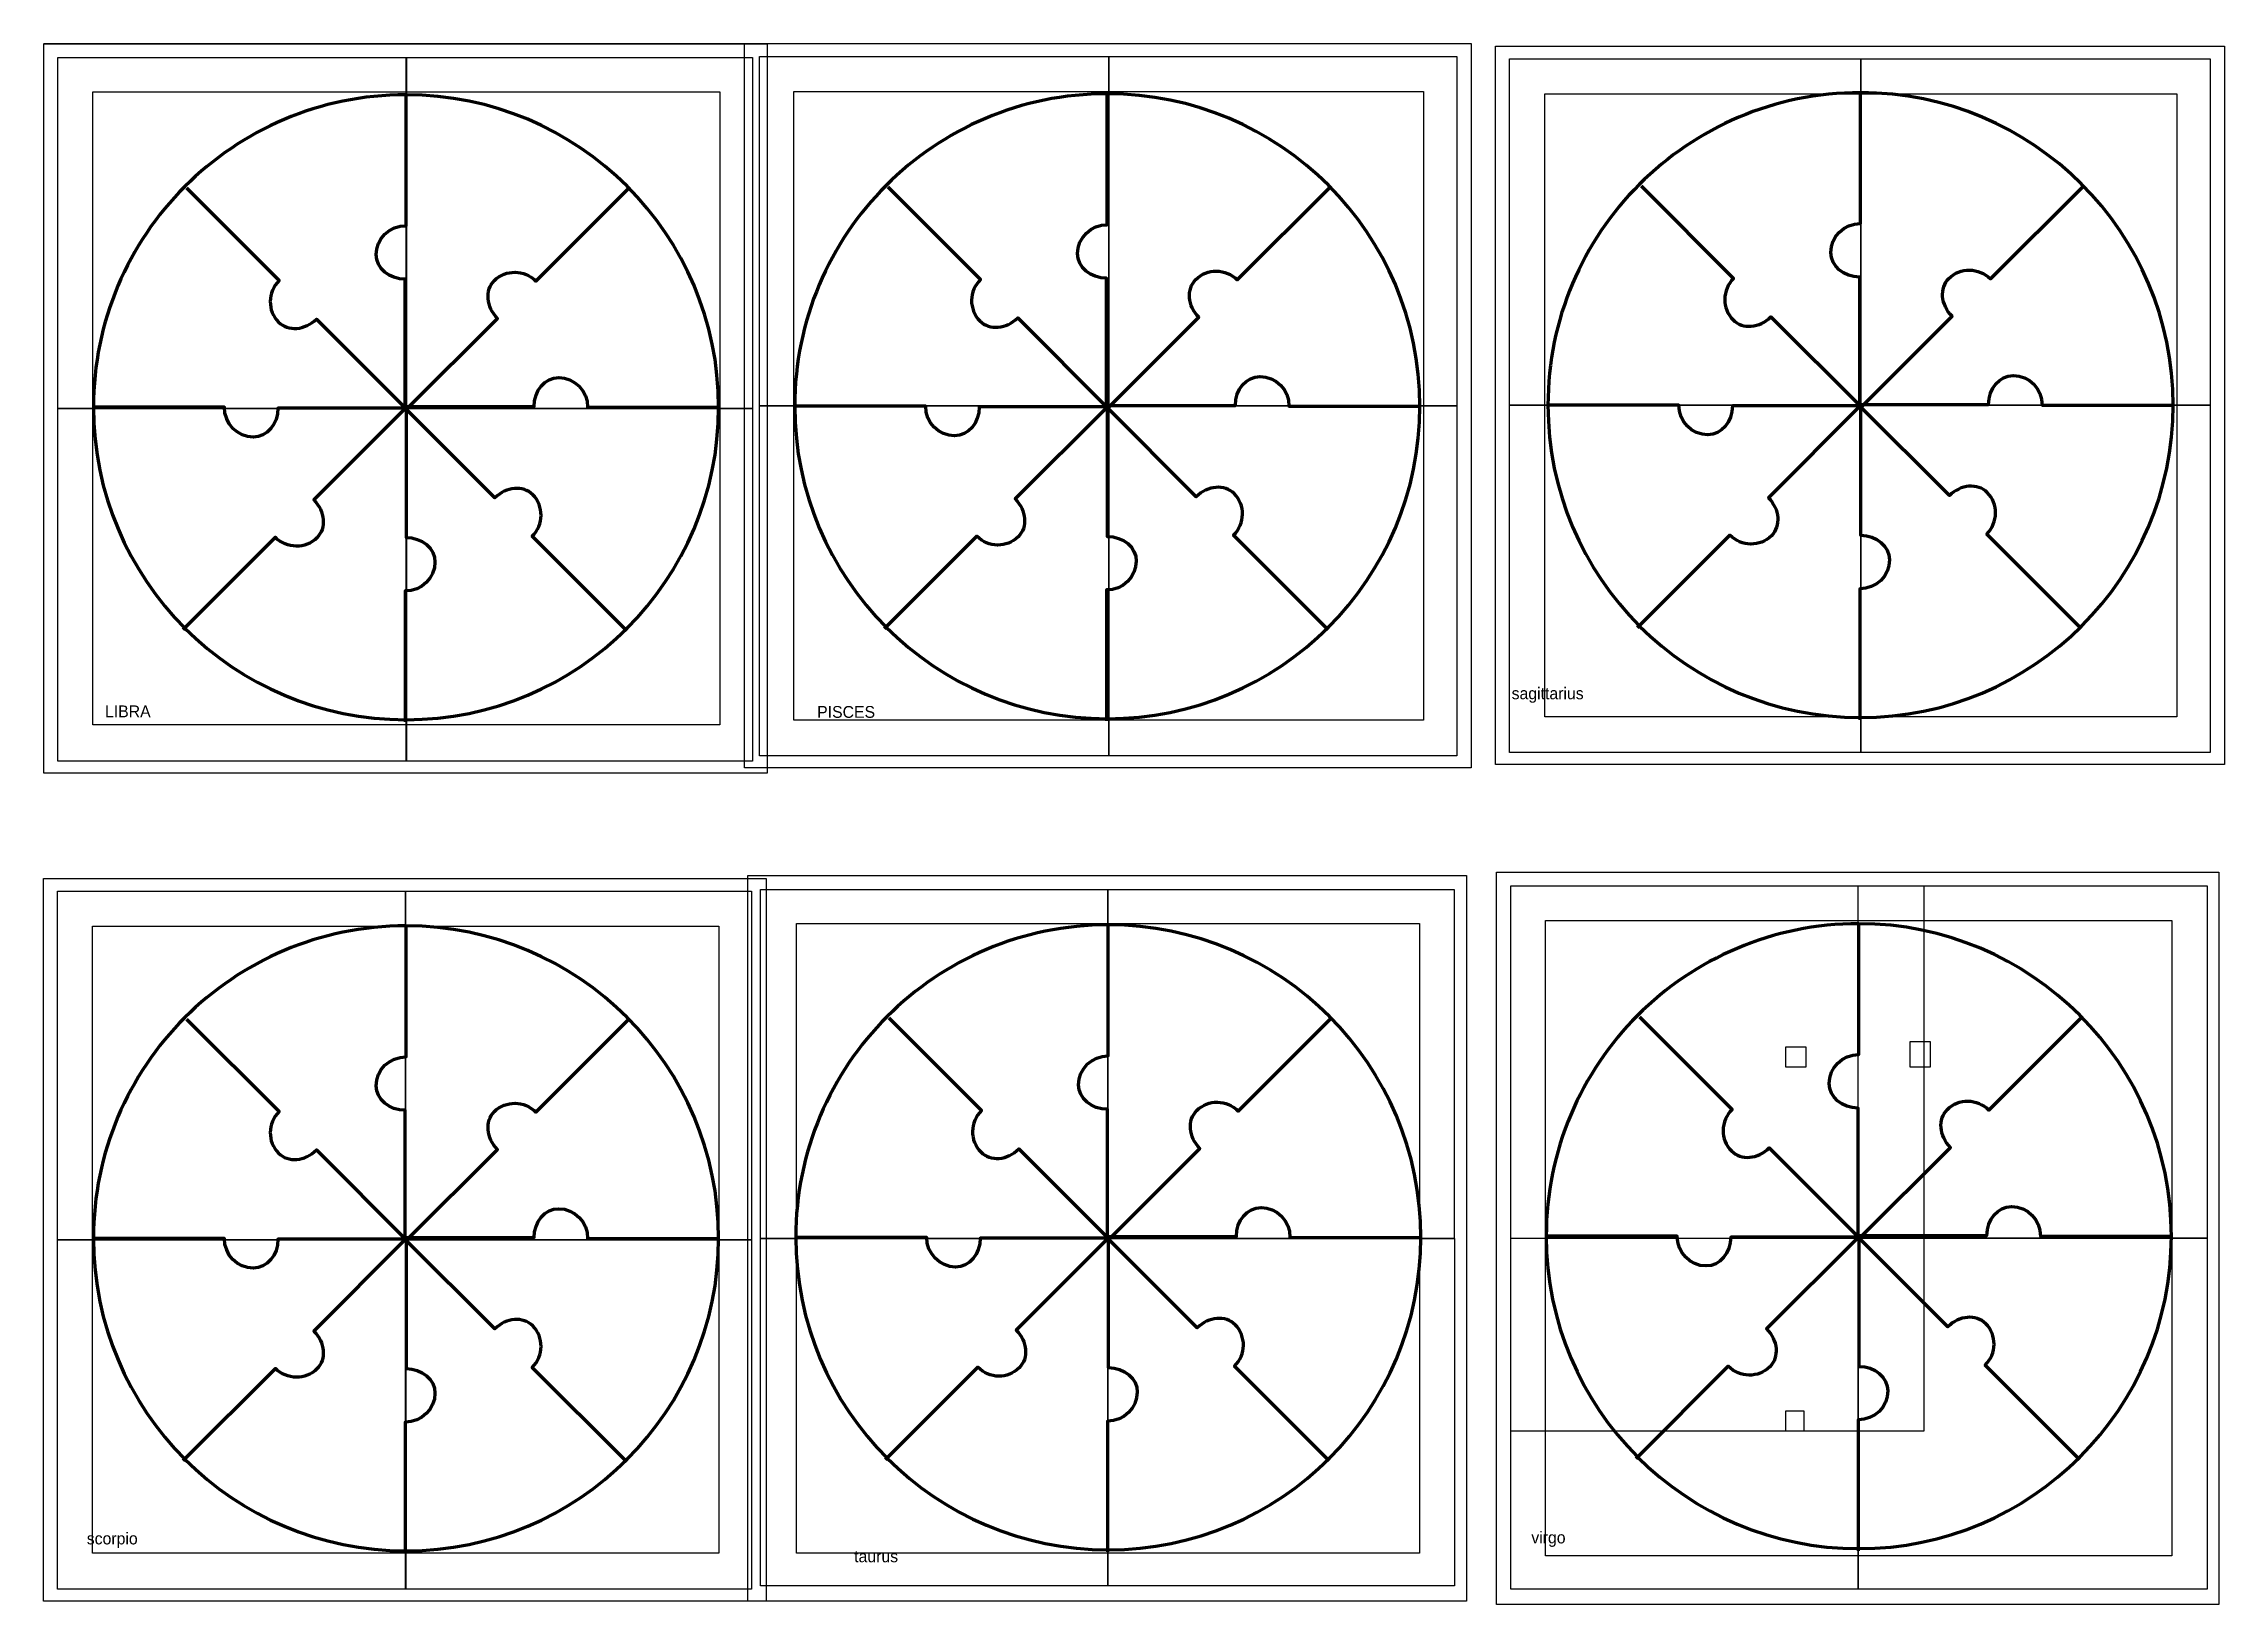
# Model space of a CAD drawing. Header units: inches. Extents: x -653 to 2868, y -2154 to 399.
# Drawn here: x -615 to 892, y -2150 to -1071 of the extents above; entities that cross this region are included whole.
import ezdxf

# ---------------------------------------------------------------- set-up
doc = ezdxf.new("R2010")
doc.units = ezdxf.units.IN
doc.header["$MEASUREMENT"] = 0
doc.layers.add('Layer 1', color=7, linetype='Continuous')
picture_1 = doc.add_image_def('image43.png', size_in_pixel=(2100, 2100))
picture_2 = doc.add_image_def('image44.png', size_in_pixel=(2100, 2100))
picture_3 = doc.add_image_def('image45.png', size_in_pixel=(1821, 1822))
picture_4 = doc.add_image_def('image46.png', size_in_pixel=(1006, 1015))
picture_5 = doc.add_image_def('image47.png', size_in_pixel=(1013, 1015))
picture_6 = doc.add_image_def('image48.png', size_in_pixel=(1006, 1010))
picture_7 = doc.add_image_def('image49.png', size_in_pixel=(1013, 1010))
picture_8 = doc.add_image_def('image50.png', size_in_pixel=(2100, 2100))
picture_9 = doc.add_image_def('image51.png', size_in_pixel=(2100, 2100))
picture_10 = doc.add_image_def('image52.png', size_in_pixel=(1821, 1822))
picture_11 = doc.add_image_def('image53.png', size_in_pixel=(1006, 1015))
picture_12 = doc.add_image_def('image54.png', size_in_pixel=(1010, 1015))
picture_13 = doc.add_image_def('image55.png', size_in_pixel=(1006, 1013))
picture_14 = doc.add_image_def('image56.png', size_in_pixel=(1010, 1013))
picture_15 = doc.add_image_def('image57.png', size_in_pixel=(2100, 2100))
picture_16 = doc.add_image_def('image58.png', size_in_pixel=(2100, 2100))
picture_17 = doc.add_image_def('image59.png', size_in_pixel=(1821, 1822))
picture_18 = doc.add_image_def('image60.png', size_in_pixel=(1006, 1015))
picture_19 = doc.add_image_def('image61.png', size_in_pixel=(1013, 1015))
picture_20 = doc.add_image_def('image62.png', size_in_pixel=(1006, 1013))
picture_21 = doc.add_image_def('image63.png', size_in_pixel=(1013, 1013))
picture_22 = doc.add_image_def('image64.png', size_in_pixel=(2100, 2100))
picture_23 = doc.add_image_def('image65.png', size_in_pixel=(2100, 2100))
picture_24 = doc.add_image_def('image66.png', size_in_pixel=(1821, 1822))
picture_25 = doc.add_image_def('image67.png', size_in_pixel=(1006, 1015))
picture_26 = doc.add_image_def('image68.png', size_in_pixel=(1013, 1015))
picture_27 = doc.add_image_def('image69.png', size_in_pixel=(1006, 1013))
picture_28 = doc.add_image_def('image70.png', size_in_pixel=(1012, 1013))
picture_29 = doc.add_image_def('image71.png', size_in_pixel=(2100, 2100))
picture_30 = doc.add_image_def('image72.png', size_in_pixel=(2100, 2100))
picture_31 = doc.add_image_def('image73.png', size_in_pixel=(1821, 1822))
picture_32 = doc.add_image_def('image74.png', size_in_pixel=(1015, 1006))
picture_33 = doc.add_image_def('image75.png', size_in_pixel=(1013, 1006))
picture_34 = doc.add_image_def('image76.png', size_in_pixel=(1015, 1010))
picture_35 = doc.add_image_def('image77.png', size_in_pixel=(1012, 1010))
picture_36 = doc.add_image_def('image78.png', size_in_pixel=(2100, 2100))
picture_37 = doc.add_image_def('image79.png', size_in_pixel=(2100, 2100))
picture_38 = doc.add_image_def('image80.png', size_in_pixel=(1821, 1822))
picture_39 = doc.add_image_def('image81.png', size_in_pixel=(1015, 1006))
picture_40 = doc.add_image_def('image82.png', size_in_pixel=(1010, 1006))
picture_41 = doc.add_image_def('image83.png', size_in_pixel=(1015, 1010))
picture_42 = doc.add_image_def('image84.png', size_in_pixel=(1201, 1563))
picture_43 = doc.add_image_def('image85.png', size_in_pixel=(52, 58))
picture_44 = doc.add_image_def('image86.png', size_in_pixel=(58, 58))
picture_45 = doc.add_image_def('image87.png', size_in_pixel=(58, 73))

msp = doc.modelspace()

# ---------------------------------------------------------------- texts
at = {"layer": 'Layer 1', "color": 179, "true_color": 0x231f20, "char_height": 8.16, "attachment_point": 7}
for s, insert in [('\\fMyriad Pro|b0|i0|c0|p34;\\W1;sagittarius', (399, -1527)), ('\\fMyriad Pro|b0|i0|c0|p34;\\W1;LIBRA', (-573, -1537)), ('\\fMyriad Pro|b0|i0|c0|p34;\\W1;PISCES', (-80.9, -1537.5)), ('\\fMyriad Pro|b0|i0|c0|p34;\\W1;scorpio', (-585.6, -2111.2)), ('\\fMyriad Pro|b0|i0|c0|p34;\\W1;virgo', (412.6, -2110.5)), ('\\fMyriad Pro|b0|i0|c0|p34;\\W1;taurus', (-55.3, -2121.2))]:
    msp.add_mtext(s, dxfattribs=dict(at, insert=insert))

# ---------------------------------------------------------------- blocks, each defined once
blk = doc.blocks.new('block 8')
at = {"layer": 'Layer 1', "lineweight": 0}
blk.add_lwpolyline([(-615.3, -1071.3), (-615.3, -1575.7), (-115.5, -1575.7), (-115.5, -1071.3), (-615.3, -1071.3)], dxfattribs=at)
at = {"layer": 'Layer 1'}
image = blk.add_image(picture_1, insert=(-615.3, -1575.7), size_in_units=(499.8, 504.3), dxfattribs=at)
image = blk.add_image(picture_2, insert=(-615.3, -1575.7), size_in_units=(499.8, 504.3), dxfattribs=at)
image = blk.add_image(picture_7, insert=(-605.7, -1323.5), size_in_units=(241.1, 242.6), dxfattribs=at)
image = blk.add_image(picture_6, insert=(-364.9, -1323.5), size_in_units=(239.4, 242.6), dxfattribs=at)
image = blk.add_image(picture_3, insert=(-581.5, -1542.3), size_in_units=(433.4, 437.6), dxfattribs=at)
image = blk.add_image(picture_5, insert=(-605.7, -1567.3), size_in_units=(241.1, 243.8), dxfattribs=at)
image = blk.add_image(picture_4, insert=(-364.9, -1567.3), size_in_units=(239.4, 243.8), dxfattribs=at)
blk = doc.blocks.new('block 9')
at = {"layer": 'Layer 1', "lineweight": 0}
blk.add_lwpolyline([(-131, -1071.3), (-131, -1572), (371, -1572), (371, -1071.3), (-131, -1071.3)], dxfattribs=at)
at = {"layer": 'Layer 1'}
image = blk.add_image(picture_8, insert=(-131, -1572), size_in_units=(502, 500.7), dxfattribs=at)
image = blk.add_image(picture_9, insert=(-131, -1572), size_in_units=(502, 500.7), dxfattribs=at)
image = blk.add_image(picture_14, insert=(-120.7, -1321.7), size_in_units=(241.4, 241.5), dxfattribs=at)
image = blk.add_image(picture_13, insert=(120.7, -1321.7), size_in_units=(240.5, 241.5), dxfattribs=at)
image = blk.add_image(picture_10, insert=(-97.1, -1538.9), size_in_units=(435.3, 434.4), dxfattribs=at)
image = blk.add_image(picture_12, insert=(-120.7, -1563.7), size_in_units=(241.4, 242), dxfattribs=at)
image = blk.add_image(picture_11, insert=(120.7, -1563.7), size_in_units=(240.5, 242), dxfattribs=at)
blk = doc.blocks.new('block 10')
at = {"layer": 'Layer 1', "lineweight": 0}
blk.add_lwpolyline([(387.9, -1073.1), (387.9, -1569.6), (891.5, -1569.6), (891.5, -1073.1), (387.9, -1073.1)], dxfattribs=at)
at = {"layer": 'Layer 1'}
image = blk.add_image(picture_15, insert=(387.9, -1569.6), size_in_units=(503.6, 496.5), dxfattribs=at)
image = blk.add_image(picture_16, insert=(387.9, -1569.6), size_in_units=(503.6, 496.5), dxfattribs=at)
image = blk.add_image(picture_21, insert=(397.5, -1321.3), size_in_units=(242.9, 239.5), dxfattribs=at)
image = blk.add_image(picture_20, insert=(640.4, -1321.3), size_in_units=(241.3, 239.5), dxfattribs=at)
image = blk.add_image(picture_17, insert=(421.9, -1536.7), size_in_units=(436.7, 430.7), dxfattribs=at)
image = blk.add_image(picture_19, insert=(397.5, -1561.3), size_in_units=(242.9, 240), dxfattribs=at)
image = blk.add_image(picture_18, insert=(640.4, -1561.3), size_in_units=(241.3, 240), dxfattribs=at)
blk = doc.blocks.new('block 11')
at = {"layer": 'Layer 1', "lineweight": 0}
blk.add_lwpolyline([(-615.4, -1648.5), (-615.4, -2147.9), (-116.2, -2147.9), (-116.2, -1648.5), (-615.4, -1648.5)], dxfattribs=at)
at = {"layer": 'Layer 1'}
image = blk.add_image(picture_22, insert=(-615.4, -2147.9), size_in_units=(499.2, 499.4), dxfattribs=at)
image = blk.add_image(picture_23, insert=(-615.4, -2147.9), size_in_units=(499.2, 499.4), dxfattribs=at)
image = blk.add_image(picture_28, insert=(-605.9, -1898.2), size_in_units=(240.6, 240.9), dxfattribs=at)
image = blk.add_image(picture_27, insert=(-365.3, -1898.2), size_in_units=(239.1, 240.9), dxfattribs=at)
image = blk.add_image(picture_24, insert=(-581.7, -2114.8), size_in_units=(432.9, 433.3), dxfattribs=at)
image = blk.add_image(picture_26, insert=(-605.9, -2139.6), size_in_units=(240.8, 241.4), dxfattribs=at)
image = blk.add_image(picture_25, insert=(-365.3, -2139.6), size_in_units=(239.1, 241.4), dxfattribs=at)
blk = doc.blocks.new('block 12')
at = {"layer": 'Layer 1', "lineweight": 0}
blk.add_lwpolyline([(-128.8, -1646.4), (-128.8, -2147.9), (367.8, -2147.9), (367.8, -1646.4), (-128.8, -1646.4)], dxfattribs=at)
at = {"layer": 'Layer 1'}
image = blk.add_image(picture_29, insert=(-128.8, -2147.9), size_in_units=(496.6, 501.5), dxfattribs=at)
image = blk.add_image(picture_30, insert=(-128.8, -2147.9), size_in_units=(496.6, 501.5), dxfattribs=at)
image = blk.add_image(picture_34, insert=(-120, -1897.2), size_in_units=(240, 241.2), dxfattribs=at)
image = blk.add_image(picture_35, insert=(120, -1897.2), size_in_units=(239.3, 241.2), dxfattribs=at)
image = blk.add_image(picture_31, insert=(-95.2, -2114.7), size_in_units=(430.6, 435.1), dxfattribs=at)
image = blk.add_image(picture_32, insert=(-120, -2137.4), size_in_units=(240, 240.2), dxfattribs=at)
image = blk.add_image(picture_33, insert=(120, -2137.4), size_in_units=(239.5, 240.2), dxfattribs=at)
blk = doc.blocks.new('block 13')
at = {"layer": 'Layer 1', "lineweight": 0}
blk.add_lwpolyline([(388.5, -1644), (388.5, -2150.2), (887.6, -2150.2), (887.6, -1644), (388.5, -1644)], dxfattribs=at)
at = {"layer": 'Layer 1'}
image = blk.add_image(picture_36, insert=(388.5, -2150.2), size_in_units=(499.1, 506.2), dxfattribs=at)
image = blk.add_image(picture_37, insert=(388.5, -2150.2), size_in_units=(499.1, 506.2), dxfattribs=at)
image = blk.add_image(picture_42, insert=(398.5, -2030.4), size_in_units=(285.4, 376.8), dxfattribs=at)
image = blk.add_image(picture_41, insert=(638.5, -1897.1), size_in_units=(241.2, 243.5), dxfattribs=at)
image = blk.add_image(picture_38, insert=(422.3, -2116.7), size_in_units=(432.8, 439.2), dxfattribs=at)
image = blk.add_image(picture_45, insert=(674.4, -1778.8), size_in_units=(13.8, 17.6), dxfattribs=at)
image = blk.add_image(picture_44, insert=(588.4, -1778.8), size_in_units=(13.8, 14), dxfattribs=at)
image = blk.add_image(picture_40, insert=(398.5, -2139.6), size_in_units=(240, 242.5), dxfattribs=at)
image = blk.add_image(picture_39, insert=(638.5, -2139.6), size_in_units=(241.2, 242.5), dxfattribs=at)
image = blk.add_image(picture_43, insert=(588.4, -2030.4), size_in_units=(12.4, 14), dxfattribs=at)

# ---------------------------------------------------------------- linework, layer by layer
at = {"layer": 'Layer 1', "color": 179, "lineweight": 158, "true_color": 0x231f20}
for points, knots in [([(-149, -1322.7), (-149, -1442), (-245.7, -1538.7), (-365, -1538.7), (-484.3, -1538.7), (-581, -1442), (-581, -1322.7), (-581, -1263.2), (-556.9, -1209.2), (-517.9, -1170.2), (-478.8, -1131), (-424.8, -1106.7), (-365, -1106.7), (-245.7, -1106.7), (-149, -1203.4), (-149, -1322.7)], [0, 0, 0, 0, 1, 1, 1, 2, 2, 2, 3, 3, 3, 4, 4, 4, 5, 5, 5, 5]), ([(-516.7, -1171.1), (-516.7, -1171.1), (-452.7, -1235.1), (-452.7, -1235.1), (-460.7, -1243.1), (-460.9, -1256), (-453.1, -1263.8), (-446.5, -1270.4), (-434.8, -1269.5), (-426.9, -1261.7), (-426.9, -1261.7), (-364.4, -1324.2), (-364.4, -1324.2), (-364.4, -1324.2), (-365.6, -1322.7), (-365.6, -1322.7), (-365.6, -1322.7), (-365.6, -1234.2), (-365.6, -1234.2), (-376.6, -1234.2), (-385.6, -1226.6), (-385.6, -1217.2), (-385.6, -1206.2), (-376.4, -1197.2), (-365, -1197.2), (-365, -1197.2), (-365, -1106.7), (-365, -1106.7)], [0, 0, 0, 0, 1, 1, 1, 2, 2, 2, 3, 3, 3, 4, 4, 4, 5, 5, 5, 6, 6, 6, 7, 7, 7, 8, 8, 8, 9, 9, 9, 9]), ([(335.6, -1322), (335.6, -1441.3), (238.9, -1538), (119.6, -1538), (0.3, -1538), (-96.4, -1441.3), (-96.4, -1322), (-96.4, -1262.4), (-72.3, -1208.5), (-33.3, -1169.4), (5.8, -1130.2), (59.9, -1106), (119.6, -1106), (238.9, -1106), (335.6, -1202.7), (335.6, -1322)], [0, 0, 0, 0, 1, 1, 1, 2, 2, 2, 3, 3, 3, 4, 4, 4, 5, 5, 5, 5]), ([(-32, -1170.4), (-32, -1170.4), (32, -1234.4), (32, -1234.4), (23.9, -1242.4), (23.7, -1255.2), (31.6, -1263), (38.2, -1269.7), (49.9, -1268.7), (57.7, -1260.9), (57.7, -1260.9), (120.3, -1323.5), (120.3, -1323.5), (120.3, -1323.5), (119.1, -1322), (119.1, -1322), (119.1, -1322), (119.1, -1233.5), (119.1, -1233.5), (108, -1233.5), (99.1, -1225.9), (99.1, -1216.5), (99.1, -1205.4), (108.3, -1196.5), (119.6, -1196.5), (119.6, -1196.5), (119.6, -1106), (119.6, -1106)], [0, 0, 0, 0, 1, 1, 1, 2, 2, 2, 3, 3, 3, 4, 4, 4, 5, 5, 5, 6, 6, 6, 7, 7, 7, 8, 8, 8, 9, 9, 9, 9]), ([(856.1, -1321.2), (856.1, -1440.5), (759.4, -1537.2), (640.1, -1537.2), (520.8, -1537.2), (424.1, -1440.5), (424.1, -1321.2), (424.1, -1261.7), (448.2, -1207.7), (487.2, -1168.7), (526.3, -1129.5), (580.3, -1105.2), (640.1, -1105.2), (759.4, -1105.2), (856.1, -1201.9), (856.1, -1321.2)], [0, 0, 0, 0, 1, 1, 1, 2, 2, 2, 3, 3, 3, 4, 4, 4, 5, 5, 5, 5]), ([(488.4, -1169.6), (488.4, -1169.6), (552.4, -1233.6), (552.4, -1233.6), (544.4, -1241.6), (544.2, -1254.5), (552, -1262.3), (558.6, -1268.9), (570.3, -1268), (578.2, -1260.2), (578.2, -1260.2), (640.7, -1322.7), (640.7, -1322.7), (640.7, -1322.7), (639.5, -1321.2), (639.5, -1321.2), (639.5, -1321.2), (639.5, -1232.7), (639.5, -1232.7), (628.5, -1232.7), (619.5, -1225.1), (619.5, -1215.7), (619.5, -1204.7), (628.7, -1195.7), (640.1, -1195.7), (640.1, -1195.7), (640.1, -1105.2), (640.1, -1105.2)], [0, 0, 0, 0, 1, 1, 1, 2, 2, 2, 3, 3, 3, 4, 4, 4, 5, 5, 5, 6, 6, 6, 7, 7, 7, 8, 8, 8, 9, 9, 9, 9]), ([(-364.4, -1323.8), (-364.4, -1323.8), (-301.8, -1261.3), (-301.8, -1261.3), (-309.6, -1253.4), (-310.6, -1241.7), (-303.9, -1235.1), (-296.1, -1227.3), (-283.3, -1227.5), (-275.2, -1235.5), (-275.2, -1235.5), (-211.2, -1171.5), (-211.2, -1171.5)], [0, 0, 0, 0, 1, 1, 1, 2, 2, 2, 3, 3, 3, 4, 4, 4, 4]), ([(120.3, -1323.1), (120.3, -1323.1), (182.9, -1260.5), (182.9, -1260.5), (175.1, -1252.7), (174.1, -1241), (180.8, -1234.4), (188.6, -1226.5), (201.4, -1226.7), (209.4, -1234.7), (209.4, -1234.7), (273.4, -1170.7), (273.4, -1170.7)], [0, 0, 0, 0, 1, 1, 1, 2, 2, 2, 3, 3, 3, 4, 4, 4, 4]), ([(640.7, -1322.3), (640.7, -1322.3), (703.3, -1259.8), (703.3, -1259.8), (695.5, -1251.9), (694.5, -1240.2), (701.2, -1233.6), (709, -1225.8), (721.8, -1226), (729.9, -1234), (729.9, -1234), (793.9, -1170), (793.9, -1170)], [0, 0, 0, 0, 1, 1, 1, 2, 2, 2, 3, 3, 3, 4, 4, 4, 4]), ([(-365, -1322.2), (-365, -1322.2), (-276.5, -1322.2), (-276.5, -1322.2), (-276.5, -1311.1), (-268.9, -1302.2), (-259.5, -1302.2), (-248.5, -1302.2), (-239.5, -1311.4), (-239.5, -1322.7), (-239.5, -1322.7), (-149, -1322.7), (-149, -1322.7)], [0, 0, 0, 0, 1, 1, 1, 2, 2, 2, 3, 3, 3, 4, 4, 4, 4]), ([(119.6, -1321.4), (119.6, -1321.4), (208.1, -1321.4), (208.1, -1321.4), (208.1, -1310.4), (215.7, -1301.4), (225.1, -1301.4), (236.2, -1301.4), (245.1, -1310.6), (245.1, -1322), (245.1, -1322), (335.6, -1322), (335.6, -1322)], [0, 0, 0, 0, 1, 1, 1, 2, 2, 2, 3, 3, 3, 4, 4, 4, 4]), ([(640.1, -1320.7), (640.1, -1320.7), (728.6, -1320.7), (728.6, -1320.7), (728.6, -1309.6), (736.2, -1300.7), (745.6, -1300.7), (756.6, -1300.7), (765.6, -1309.9), (765.6, -1321.2), (765.6, -1321.2), (856.1, -1321.2), (856.1, -1321.2)], [0, 0, 0, 0, 1, 1, 1, 2, 2, 2, 3, 3, 3, 4, 4, 4, 4]), ([(-365, -1323.3), (-365, -1323.3), (-453.5, -1323.3), (-453.5, -1323.3), (-453.5, -1334.3), (-461.1, -1343.3), (-470.5, -1343.3), (-481.6, -1343.3), (-490.5, -1334.1), (-490.5, -1322.7), (-490.5, -1322.7), (-581, -1322.7), (-581, -1322.7)], [0, 0, 0, 0, 1, 1, 1, 2, 2, 2, 3, 3, 3, 4, 4, 4, 4]), ([(-366.2, -1324.2), (-366.2, -1324.2), (-428.7, -1386.8), (-428.7, -1386.8), (-420.9, -1394.6), (-420, -1406.3), (-426.6, -1413), (-434.4, -1420.8), (-447.3, -1420.6), (-455.3, -1412.6), (-455.3, -1412.6), (-519.3, -1476.6), (-519.3, -1476.6)], [0, 0, 0, 0, 1, 1, 1, 2, 2, 2, 3, 3, 3, 4, 4, 4, 4]), ([(-213.8, -1475.9), (-213.8, -1475.9), (-277.8, -1411.9), (-277.8, -1411.9), (-269.8, -1403.8), (-269.6, -1391), (-277.4, -1383.2), (-284.1, -1376.5), (-295.8, -1377.5), (-303.6, -1385.3), (-303.6, -1385.3), (-366.2, -1322.7), (-366.2, -1322.7), (-366.2, -1322.7), (-365, -1324.2), (-365, -1324.2), (-365, -1324.2), (-365, -1412.7), (-365, -1412.7), (-354, -1412.7), (-345, -1420.3), (-345, -1429.7), (-345, -1440.8), (-354.2, -1449.7), (-365.6, -1449.7), (-365.6, -1449.7), (-365.6, -1540.2), (-365.6, -1540.2)], [0, 0, 0, 0, 1, 1, 1, 2, 2, 2, 3, 3, 3, 4, 4, 4, 5, 5, 5, 6, 6, 6, 7, 7, 7, 8, 8, 8, 9, 9, 9, 9]), ([(119.6, -1322.5), (119.6, -1322.5), (31.1, -1322.5), (31.1, -1322.5), (31.1, -1333.6), (23.5, -1342.5), (14.1, -1342.5), (3.1, -1342.5), (-5.9, -1333.3), (-5.9, -1322), (-5.9, -1322), (-96.4, -1322), (-96.4, -1322)], [0, 0, 0, 0, 1, 1, 1, 2, 2, 2, 3, 3, 3, 4, 4, 4, 4]), ([(118.5, -1323.5), (118.5, -1323.5), (55.9, -1386.1), (55.9, -1386.1), (63.7, -1393.9), (64.7, -1405.6), (58, -1412.2), (50.2, -1420), (37.4, -1419.9), (29.4, -1411.8), (29.4, -1411.8), (-34.6, -1475.8), (-34.6, -1475.8)], [0, 0, 0, 0, 1, 1, 1, 2, 2, 2, 3, 3, 3, 4, 4, 4, 4]), ([(270.8, -1475.1), (270.8, -1475.1), (206.9, -1411.1), (206.9, -1411.1), (214.9, -1403.1), (215.1, -1390.3), (207.2, -1382.4), (200.6, -1375.8), (188.9, -1376.7), (181.1, -1384.6), (181.1, -1384.6), (118.5, -1322), (118.5, -1322), (118.5, -1322), (119.6, -1323.5), (119.6, -1323.5), (119.6, -1323.5), (119.6, -1412), (119.6, -1412), (130.7, -1412), (139.6, -1419.6), (139.6, -1429), (139.6, -1440), (130.4, -1449), (119.1, -1449), (119.1, -1449), (119.1, -1539.5), (119.1, -1539.5)], [0, 0, 0, 0, 1, 1, 1, 2, 2, 2, 3, 3, 3, 4, 4, 4, 5, 5, 5, 6, 6, 6, 7, 7, 7, 8, 8, 8, 9, 9, 9, 9]), ([(640.1, -1321.8), (640.1, -1321.8), (551.6, -1321.8), (551.6, -1321.8), (551.6, -1332.8), (544, -1341.8), (534.6, -1341.8), (523.5, -1341.8), (514.6, -1332.6), (514.6, -1321.2), (514.6, -1321.2), (424.1, -1321.2), (424.1, -1321.2)], [0, 0, 0, 0, 1, 1, 1, 2, 2, 2, 3, 3, 3, 4, 4, 4, 4]), ([(638.9, -1322.7), (638.9, -1322.7), (576.4, -1385.3), (576.4, -1385.3), (584.2, -1393.1), (585.1, -1404.8), (578.5, -1411.5), (570.7, -1419.3), (557.8, -1419.1), (549.8, -1411.1), (549.8, -1411.1), (485.8, -1475.1), (485.8, -1475.1)], [0, 0, 0, 0, 1, 1, 1, 2, 2, 2, 3, 3, 3, 4, 4, 4, 4]), ([(791.3, -1474.4), (791.3, -1474.4), (727.3, -1410.4), (727.3, -1410.4), (735.3, -1402.3), (735.5, -1389.5), (727.7, -1381.7), (721, -1375), (709.3, -1376), (701.5, -1383.8), (701.5, -1383.8), (638.9, -1321.2), (638.9, -1321.2), (638.9, -1321.2), (640.1, -1322.7), (640.1, -1322.7), (640.1, -1322.7), (640.1, -1411.2), (640.1, -1411.2), (651.1, -1411.2), (660.1, -1418.8), (660.1, -1428.2), (660.1, -1439.3), (650.9, -1448.2), (639.5, -1448.2), (639.5, -1448.2), (639.5, -1538.7), (639.5, -1538.7)], [0, 0, 0, 0, 1, 1, 1, 2, 2, 2, 3, 3, 3, 4, 4, 4, 5, 5, 5, 6, 6, 6, 7, 7, 7, 8, 8, 8, 9, 9, 9, 9]), ([(-149, -1897.2), (-149, -2016.5), (-245.7, -2113.2), (-365, -2113.2), (-484.3, -2113.2), (-581, -2016.5), (-581, -1897.2), (-581, -1837.7), (-556.9, -1783.7), (-517.9, -1744.6), (-478.8, -1705.5), (-424.8, -1681.2), (-365, -1681.2), (-245.7, -1681.2), (-149, -1777.9), (-149, -1897.2)], [0, 0, 0, 0, 1, 1, 1, 2, 2, 2, 3, 3, 3, 4, 4, 4, 5, 5, 5, 5]), ([(-516.7, -1745.6), (-516.7, -1745.6), (-452.7, -1809.6), (-452.7, -1809.6), (-460.7, -1817.6), (-460.9, -1830.5), (-453.1, -1838.3), (-446.5, -1844.9), (-434.8, -1844), (-426.9, -1836.1), (-426.9, -1836.1), (-364.4, -1898.7), (-364.4, -1898.7), (-364.4, -1898.7), (-365.6, -1897.2), (-365.6, -1897.2), (-365.6, -1897.2), (-365.6, -1808.7), (-365.6, -1808.7), (-376.6, -1808.7), (-385.6, -1801.1), (-385.6, -1791.7), (-385.6, -1780.7), (-376.4, -1771.7), (-365, -1771.7), (-365, -1771.7), (-365, -1681.2), (-365, -1681.2)], [0, 0, 0, 0, 1, 1, 1, 2, 2, 2, 3, 3, 3, 4, 4, 4, 5, 5, 5, 6, 6, 6, 7, 7, 7, 8, 8, 8, 9, 9, 9, 9]), ([(336.3, -1896.5), (336.3, -2015.8), (239.6, -2112.5), (120.3, -2112.5), (1, -2112.5), (-95.7, -2015.8), (-95.7, -1896.5), (-95.7, -1836.9), (-71.6, -1783), (-32.6, -1743.9), (6.5, -1704.7), (60.6, -1680.5), (120.3, -1680.5), (239.6, -1680.5), (336.3, -1777.2), (336.3, -1896.5)], [0, 0, 0, 0, 1, 1, 1, 2, 2, 2, 3, 3, 3, 4, 4, 4, 5, 5, 5, 5]), ([(-31.4, -1744.8), (-31.4, -1744.8), (32.6, -1808.8), (32.6, -1808.8), (24.6, -1816.9), (24.4, -1829.7), (32.2, -1837.5), (38.9, -1844.2), (50.6, -1843.2), (58.4, -1835.4), (58.4, -1835.4), (121, -1898), (121, -1898), (121, -1898), (119.8, -1896.5), (119.8, -1896.5), (119.8, -1896.5), (119.8, -1808), (119.8, -1808), (108.7, -1808), (99.8, -1800.4), (99.8, -1791), (99.8, -1779.9), (108.9, -1771), (120.3, -1771), (120.3, -1771), (120.3, -1680.5), (120.3, -1680.5)], [0, 0, 0, 0, 1, 1, 1, 2, 2, 2, 3, 3, 3, 4, 4, 4, 5, 5, 5, 6, 6, 6, 7, 7, 7, 8, 8, 8, 9, 9, 9, 9]), ([(854.9, -1895.7), (854.9, -2015), (758.2, -2111.7), (638.9, -2111.7), (519.6, -2111.7), (422.9, -2015), (422.9, -1895.7), (422.9, -1836.2), (447, -1782.2), (486, -1743.1), (525.1, -1704), (579.2, -1679.7), (638.9, -1679.7), (758.2, -1679.7), (854.9, -1776.4), (854.9, -1895.7)], [0, 0, 0, 0, 1, 1, 1, 2, 2, 2, 3, 3, 3, 4, 4, 4, 5, 5, 5, 5]), ([(487.3, -1744.1), (487.3, -1744.1), (551.3, -1808.1), (551.3, -1808.1), (543.2, -1816.1), (543.1, -1829), (550.9, -1836.8), (557.5, -1843.4), (569.2, -1842.5), (577, -1834.6), (577, -1834.6), (639.6, -1897.2), (639.6, -1897.2), (639.6, -1897.2), (638.4, -1895.7), (638.4, -1895.7), (638.4, -1895.7), (638.4, -1807.2), (638.4, -1807.2), (627.3, -1807.2), (618.4, -1799.6), (618.4, -1790.2), (618.4, -1779.2), (627.6, -1770.2), (638.9, -1770.2), (638.9, -1770.2), (638.9, -1679.7), (638.9, -1679.7)], [0, 0, 0, 0, 1, 1, 1, 2, 2, 2, 3, 3, 3, 4, 4, 4, 5, 5, 5, 6, 6, 6, 7, 7, 7, 8, 8, 8, 9, 9, 9, 9]), ([(-364.4, -1898.3), (-364.4, -1898.3), (-301.8, -1835.8), (-301.8, -1835.8), (-309.6, -1827.9), (-310.6, -1816.2), (-303.9, -1809.6), (-296.1, -1801.8), (-283.3, -1801.9), (-275.2, -1810), (-275.2, -1810), (-211.2, -1746), (-211.2, -1746)], [0, 0, 0, 0, 1, 1, 1, 2, 2, 2, 3, 3, 3, 4, 4, 4, 4]), ([(121, -1897.6), (121, -1897.6), (183.6, -1835), (183.6, -1835), (175.7, -1827.2), (174.8, -1815.5), (181.4, -1808.8), (189.3, -1801), (202.1, -1801.2), (210.1, -1809.2), (210.1, -1809.2), (274.1, -1745.2), (274.1, -1745.2)], [0, 0, 0, 0, 1, 1, 1, 2, 2, 2, 3, 3, 3, 4, 4, 4, 4]), ([(639.6, -1896.8), (639.6, -1896.8), (702.2, -1834.3), (702.2, -1834.3), (694.4, -1826.4), (693.4, -1814.7), (700.1, -1808.1), (707.9, -1800.3), (720.7, -1800.4), (728.7, -1808.5), (728.7, -1808.5), (792.7, -1744.5), (792.7, -1744.5)], [0, 0, 0, 0, 1, 1, 1, 2, 2, 2, 3, 3, 3, 4, 4, 4, 4]), ([(-365, -1896.7), (-365, -1896.7), (-276.5, -1896.7), (-276.5, -1896.7), (-276.5, -1885.6), (-268.9, -1876.7), (-259.5, -1876.7), (-248.5, -1876.7), (-239.5, -1885.9), (-239.5, -1897.2), (-239.5, -1897.2), (-149, -1897.2), (-149, -1897.2)], [0, 0, 0, 0, 1, 1, 1, 2, 2, 2, 3, 3, 3, 4, 4, 4, 4]), ([(120.3, -1895.9), (120.3, -1895.9), (208.8, -1895.9), (208.8, -1895.9), (208.8, -1884.9), (216.4, -1875.9), (225.8, -1875.9), (236.9, -1875.9), (245.8, -1885.1), (245.8, -1896.5), (245.8, -1896.5), (336.3, -1896.5), (336.3, -1896.5)], [0, 0, 0, 0, 1, 1, 1, 2, 2, 2, 3, 3, 3, 4, 4, 4, 4]), ([(638.9, -1895.2), (638.9, -1895.2), (727.4, -1895.2), (727.4, -1895.2), (727.4, -1884.1), (735, -1875.2), (744.4, -1875.2), (755.5, -1875.2), (764.4, -1884.4), (764.4, -1895.7), (764.4, -1895.7), (854.9, -1895.7), (854.9, -1895.7)], [0, 0, 0, 0, 1, 1, 1, 2, 2, 2, 3, 3, 3, 4, 4, 4, 4]), ([(-365, -1897.8), (-365, -1897.8), (-453.5, -1897.8), (-453.5, -1897.8), (-453.5, -1908.8), (-461.1, -1917.8), (-470.5, -1917.8), (-481.6, -1917.8), (-490.5, -1908.6), (-490.5, -1897.2), (-490.5, -1897.2), (-581, -1897.2), (-581, -1897.2)], [0, 0, 0, 0, 1, 1, 1, 2, 2, 2, 3, 3, 3, 4, 4, 4, 4]), ([(-366.2, -1898.7), (-366.2, -1898.7), (-428.7, -1961.3), (-428.7, -1961.3), (-420.9, -1969.1), (-420, -1980.8), (-426.6, -1987.5), (-434.4, -1995.3), (-447.3, -1995.1), (-455.3, -1987.1), (-455.3, -1987.1), (-519.3, -2051.1), (-519.3, -2051.1)], [0, 0, 0, 0, 1, 1, 1, 2, 2, 2, 3, 3, 3, 4, 4, 4, 4]), ([(-213.8, -2050.3), (-213.8, -2050.3), (-277.8, -1986.4), (-277.8, -1986.4), (-269.8, -1978.3), (-269.6, -1965.5), (-277.4, -1957.7), (-284.1, -1951), (-295.8, -1952), (-303.6, -1959.8), (-303.6, -1959.8), (-366.2, -1897.2), (-366.2, -1897.2), (-366.2, -1897.2), (-365, -1898.7), (-365, -1898.7), (-365, -1898.7), (-365, -1987.2), (-365, -1987.2), (-354, -1987.2), (-345, -1994.8), (-345, -2004.2), (-345, -2015.3), (-354.2, -2024.2), (-365.6, -2024.2), (-365.6, -2024.2), (-365.6, -2114.7), (-365.6, -2114.7)], [0, 0, 0, 0, 1, 1, 1, 2, 2, 2, 3, 3, 3, 4, 4, 4, 5, 5, 5, 6, 6, 6, 7, 7, 7, 8, 8, 8, 9, 9, 9, 9]), ([(120.3, -1897), (120.3, -1897), (31.8, -1897), (31.8, -1897), (31.8, -1908.1), (24.2, -1917), (14.8, -1917), (3.8, -1917), (-5.2, -1907.8), (-5.2, -1896.5), (-5.2, -1896.5), (-95.7, -1896.5), (-95.7, -1896.5)], [0, 0, 0, 0, 1, 1, 1, 2, 2, 2, 3, 3, 3, 4, 4, 4, 4]), ([(119.2, -1898), (119.2, -1898), (56.6, -1960.6), (56.6, -1960.6), (64.4, -1968.4), (65.4, -1980.1), (58.7, -1986.7), (50.9, -1994.5), (38.1, -1994.4), (30.1, -1986.3), (30.1, -1986.3), (-33.9, -2050.3), (-33.9, -2050.3)], [0, 0, 0, 0, 1, 1, 1, 2, 2, 2, 3, 3, 3, 4, 4, 4, 4]), ([(271.5, -2049.6), (271.5, -2049.6), (207.5, -1985.6), (207.5, -1985.6), (215.6, -1977.6), (215.7, -1964.7), (207.9, -1956.9), (201.3, -1950.3), (189.6, -1951.2), (181.8, -1959.1), (181.8, -1959.1), (119.2, -1896.5), (119.2, -1896.5), (119.2, -1896.5), (120.3, -1898), (120.3, -1898), (120.3, -1898), (120.3, -1986.5), (120.3, -1986.5), (131.4, -1986.5), (140.3, -1994.1), (140.3, -2003.5), (140.3, -2014.5), (131.1, -2023.5), (119.8, -2023.5), (119.8, -2023.5), (119.8, -2114), (119.8, -2114)], [0, 0, 0, 0, 1, 1, 1, 2, 2, 2, 3, 3, 3, 4, 4, 4, 5, 5, 5, 6, 6, 6, 7, 7, 7, 8, 8, 8, 9, 9, 9, 9]), ([(638.9, -1896.3), (638.9, -1896.3), (550.4, -1896.3), (550.4, -1896.3), (550.4, -1907.3), (542.8, -1916.3), (533.4, -1916.3), (522.4, -1916.3), (513.4, -1907.1), (513.4, -1895.7), (513.4, -1895.7), (422.9, -1895.7), (422.9, -1895.7)], [0, 0, 0, 0, 1, 1, 1, 2, 2, 2, 3, 3, 3, 4, 4, 4, 4]), ([(637.8, -1897.2), (637.8, -1897.2), (575.2, -1959.8), (575.2, -1959.8), (583, -1967.6), (584, -1979.3), (577.4, -1986), (569.5, -1993.8), (556.7, -1993.6), (548.7, -1985.6), (548.7, -1985.6), (484.7, -2049.6), (484.7, -2049.6)], [0, 0, 0, 0, 1, 1, 1, 2, 2, 2, 3, 3, 3, 4, 4, 4, 4]), ([(790.2, -2048.8), (790.2, -2048.8), (726.2, -1984.9), (726.2, -1984.9), (734.2, -1976.8), (734.4, -1964), (726.6, -1956.2), (719.9, -1949.5), (708.2, -1950.5), (700.4, -1958.3), (700.4, -1958.3), (637.8, -1895.7), (637.8, -1895.7), (637.8, -1895.7), (638.9, -1897.2), (638.9, -1897.2), (638.9, -1897.2), (638.9, -1985.7), (638.9, -1985.7), (650, -1985.7), (658.9, -1993.3), (658.9, -2002.7), (658.9, -2013.8), (649.7, -2022.7), (638.4, -2022.7), (638.4, -2022.7), (638.4, -2113.2), (638.4, -2113.2)], [0, 0, 0, 0, 1, 1, 1, 2, 2, 2, 3, 3, 3, 4, 4, 4, 5, 5, 5, 6, 6, 6, 7, 7, 7, 8, 8, 8, 9, 9, 9, 9])]:
    msp.add_open_spline(points, degree=3, knots=knots, dxfattribs=at)

# ---------------------------------------------------------------- block references
at = {"layer": 'Layer 1'}
for name in ['block 8', 'block 9', 'block 10', 'block 11', 'block 12', 'block 13']:
    msp.add_blockref(name, (0, 0), dxfattribs=at)

msp.set_redraw_order([(e.dxf.handle, doc.entitydb.next_handle()) for e in msp.query("TEXT MTEXT ATTDEF DIMENSION ARC_DIMENSION")])  # texts and dimensions are drawn at this point

doc.saveas('drawing.dxf')
